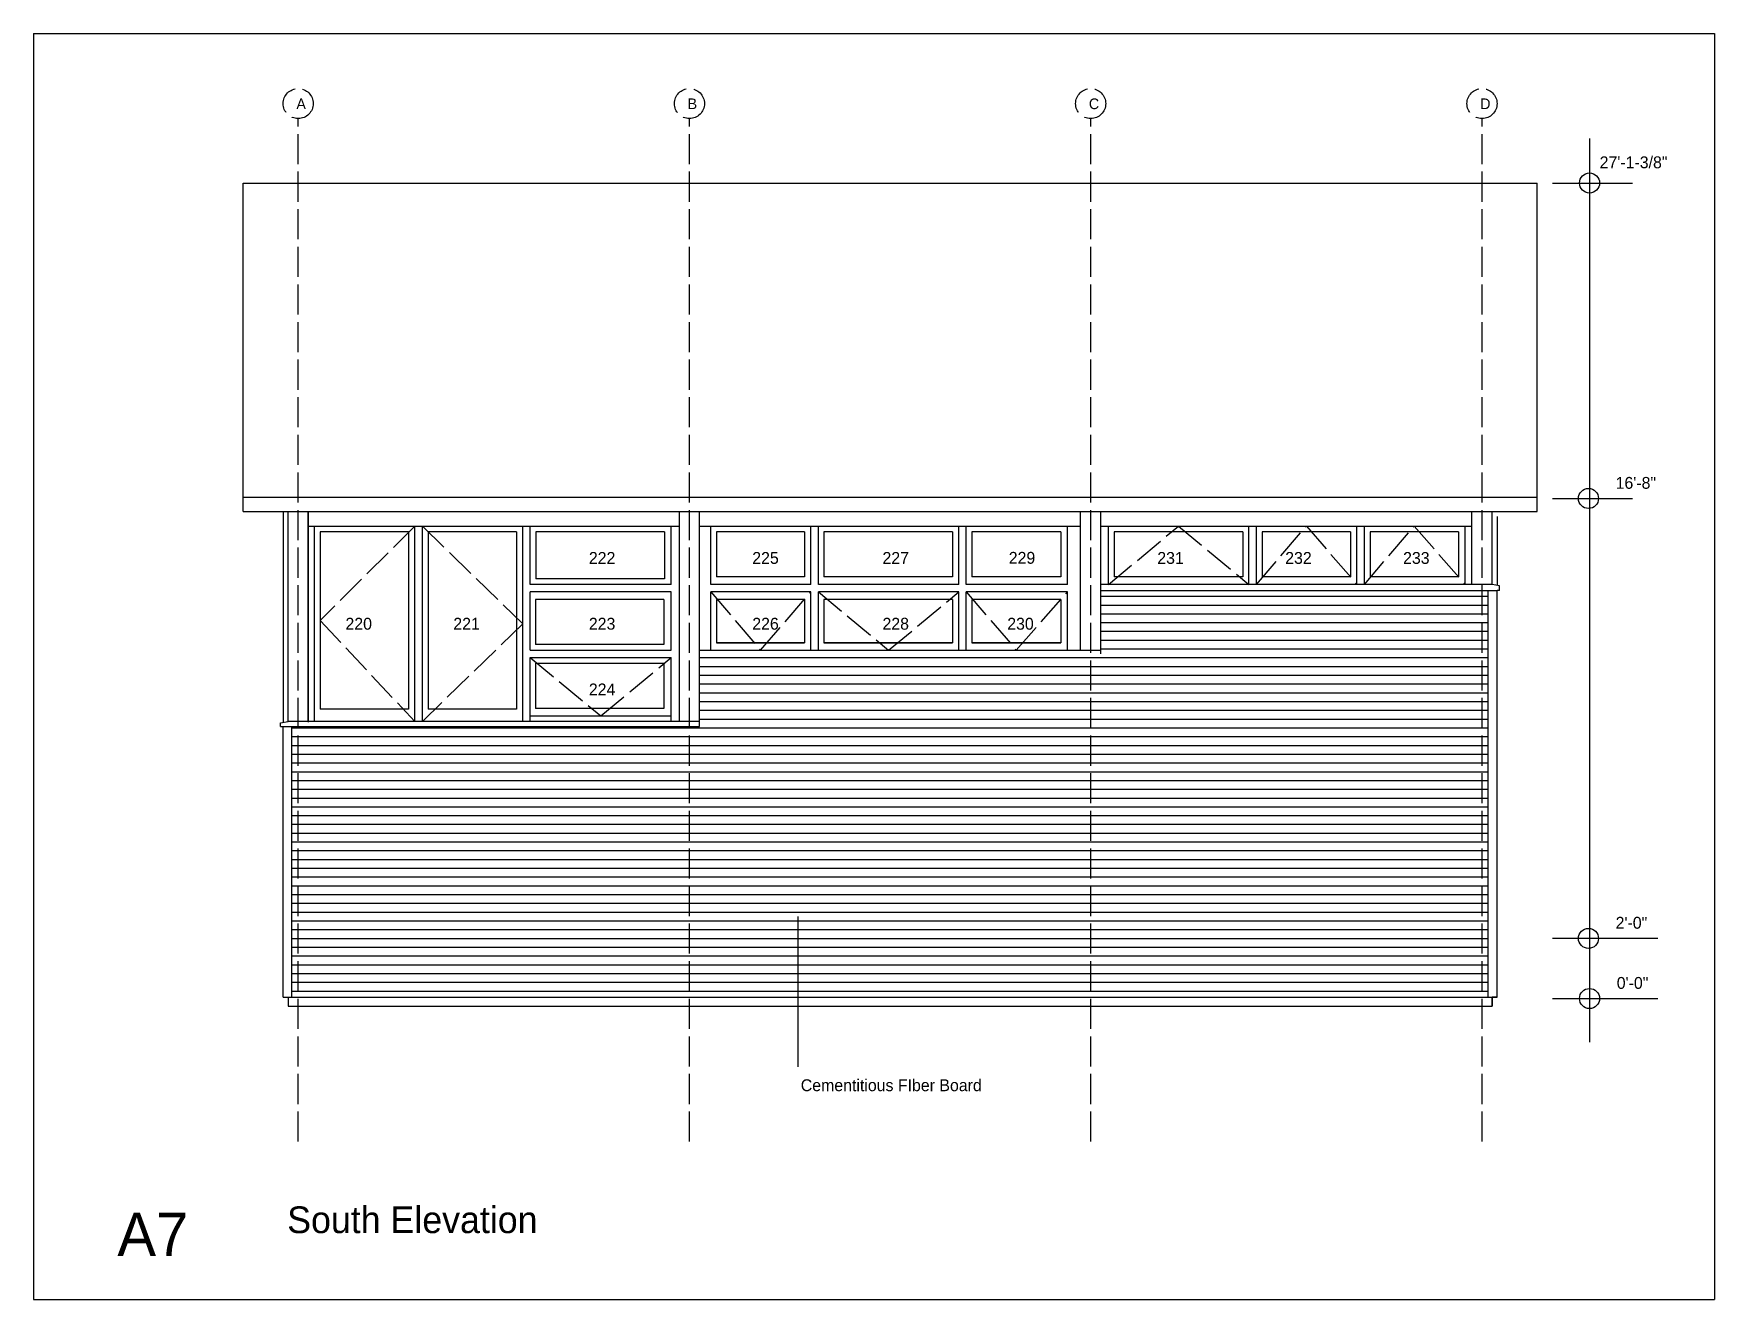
# Model space of a CAD drawing. Header units: inches. Extents: x 1328 to 6141, y 1498 to 3235.
# Drawn here: x 4638 to 5308, y 2730 to 3235 of the extents above; entities that cross this region are included whole.
import ezdxf

# ---------------------------------------------------------------- set-up
doc = ezdxf.new("R2010")
doc.units = ezdxf.units.IN
doc.header["$MEASUREMENT"] = 0
doc.linetypes.add('ACAD_ISO02W100', pattern=[15, 12, -3])
for name, color, linetype in [('const', 253, 'Continuous'), ('e1', 253, 'Continuous'), ('e2', 251, 'Continuous'), ('glassSwing', 172, 'ACAD_ISO02W100'), ('grid', 30, 'ACAD_ISO02W100'), ('walls', 7, 'Continuous')]:
    doc.layers.add(name, color=color, linetype=linetype)

msp = doc.modelspace()

# ---------------------------------------------------------------- texts
at = {"layer": 'const', "attachment_point": 1}
for s, insert, char_height, width in [('A', (4742.32, 3209.47), 4.26, 1625.1973), ('B', (4898.3, 3209.47), 4.26, 1625.1973), ('C', (5058.29, 3209.47), 4.26, 1625.1973), ('D', (5214.32, 3209.47), 4.26, 1625.1973), ('27\'-1-3/8"', (5261.94, 3186.36), 4.736, 1805.7748), ('16\'-8"', (5268.31, 3058.47), 4.736, 1805.7748), ('222', (4858.93, 3028.52), 4.736, 1805.7748), ('225', (4924.08, 3028.52), 4.736, 1805.7748), ('227', (4976, 3028.52), 4.736, 1805.7748), ('229', (5026.35, 3028.56), 4.736, 1805.7748), ('231', (5085.57, 3028.52), 4.736, 1805.7748), ('232', (5136.57, 3028.52), 4.736, 1805.7748), ('233', (5183.57, 3028.52), 4.736, 1805.7748), ('220', (4761.89, 3002.27), 4.736, 1805.7748), ('221', (4804.89, 3002.27), 4.736, 1805.7748), ('223', (4858.93, 3002.27), 4.736, 1805.7748), ('226', (4924.08, 3002.27), 4.736, 1805.7748), ('228', (4976, 3002.27), 4.736, 1805.7748), ('230', (5025.74, 3002.27), 4.736, 1805.7748), ('224', (4858.93, 2976.06), 4.736, 1805.7748), ('2\'-0"', (5268.31, 2882.97), 4.736, 1805.7748), ('0\'-0"', (5268.76, 2858.97), 4.736, 1805.7748), ('Cementitious FIber Board', (4943.43, 2818.15), 4.7359, 1805.7748), ('South Elevation', (4738.66, 2767.44), 10.6557, 4062.9933), ('A7', (4670.96, 2764.98), 17.262, 6582.0491)]:
    msp.add_mtext(s, dxfattribs=dict(at, insert=insert, char_height=char_height, width=width))

# ---------------------------------------------------------------- linework, layer by layer
for p, q in [((4637.56, 3235.35), (5307.69, 3235.35)), ((4637.56, 3235.35), (4637.56, 2730.34)), ((5307.69, 3235.35), (5307.69, 2730.34)), ((4739.04, 2850.88), (4739.04, 2847.38)), ((5219.04, 2847.38), (5219.04, 2850.88)), ((4637.56, 2730.34), (5307.69, 2730.34))]:
    msp.add_line(p, q)
at = {"layer": 'e1'}
for p, q in [((4721.04, 3050.38), (5237.04, 3050.38)), ((4721.04, 3044.69), (5237.04, 3044.69)), ((4747.04, 2960.88), (4747.04, 3044.69)), ((4895.03, 2960.88), (4895.03, 3044.69)), ((4903.03, 2958.88), (4903.03, 3044.69)), ((5055.01, 2989.34), (5055.01, 3044.69)), ((5063.01, 2987.88), (5063.01, 3044.69)), ((5211.04, 3015.59), (5211.04, 3044.69)), ((5219.04, 3015.59), (5063.01, 3015.59)), ((5063.01, 3013.18), (5221.04, 3013.18)), ((4903.03, 2989.34), (5063.01, 2989.34)), ((4903.03, 2986.38), (5063.01, 2986.38)), ((4736.04, 2958.88), (4737.04, 2958.88)), ((4737.04, 2958.88), (4903.03, 2958.88)), ((4903.03, 2960.88), (4739.04, 2960.88))]:
    msp.add_line(p, q, dxfattribs=at)
at = {"layer": 'e2'}
for p, q in [((5257.91, 3193.52), (5257.91, 2832.95)), ((5243.15, 3175.74), (5274.98, 3175.74)), ((5243.15, 3049.9), (5274.98, 3049.9)), ((4737.04, 3044.69), (4737.04, 2960.55)), ((4747.04, 3044.69), (4747.04, 2960.69)), ((5221.04, 3042.65), (5221.04, 3015.26)), ((4747.04, 3038.84), (4895.03, 3038.84)), ((4749.57, 2960.88), (4749.57, 3038.84)), ((4787.07, 3036.59), (4751.82, 3036.59)), ((4751.82, 3036.59), (4751.82, 2965.79)), ((4787.07, 3036.59), (4787.07, 2965.79)), ((4789.57, 2960.88), (4789.57, 3038.84)), ((4792.57, 2960.88), (4792.57, 3038.84)), ((4794.82, 3036.59), (4794.82, 2965.79)), ((4830.07, 3036.59), (4794.82, 3036.59)), ((4830.07, 3036.59), (4830.07, 2965.79)), ((4832.57, 2960.88), (4832.57, 3038.84)), ((4835.57, 3015.59), (4835.57, 3038.84)), ((4889.07, 3036.59), (4837.82, 3036.59)), ((4837.82, 3036.59), (4837.82, 3017.84)), ((4889.07, 3036.59), (4889.07, 3017.84)), ((4891.78, 3015.59), (4891.78, 3038.84)), ((4903.03, 3038.84), (5055.01, 3038.84)), ((4907.56, 3015.59), (4907.56, 3038.84)), ((4944.93, 3036.59), (4909.81, 3036.59)), ((4909.81, 3036.59), (4909.81, 3018.59)), ((4944.93, 3036.59), (4944.93, 3018.59)), ((4947.43, 3015.59), (4947.43, 3038.84)), ((4950.43, 3015.59), (4950.43, 3038.84)), ((5003.93, 3036.59), (4952.68, 3036.59)), ((4952.68, 3036.59), (4952.68, 3018.59)), ((5003.93, 3036.59), (5003.93, 3018.59)), ((5006.43, 3015.59), (5006.43, 3038.84)), ((5009.43, 3015.59), (5009.43, 3038.84)), ((5047.06, 3036.59), (5011.68, 3036.59)), ((5011.68, 3036.59), (5011.68, 3018.59)), ((5047.06, 3036.59), (5047.06, 3018.59)), ((5049.77, 3015.59), (5049.77, 3038.84)), ((5063.01, 3038.84), (5211.04, 3038.84)), ((5066.13, 3015.59), (5066.13, 3038.84)), ((5119.63, 3036.59), (5068.38, 3036.59)), ((5068.38, 3036.59), (5068.38, 3018.59)), ((5119.63, 3036.59), (5119.63, 3018.59)), ((5122.13, 3015.59), (5122.13, 3038.84)), ((5125.13, 3015.59), (5125.13, 3038.84)), ((5162.63, 3036.59), (5127.38, 3036.59)), ((5127.38, 3036.59), (5127.38, 3018.59)), ((5162.63, 3036.59), (5162.63, 3018.59)), ((5165.13, 3015.59), (5165.13, 3038.84)), ((5168.13, 3015.59), (5168.13, 3038.84)), ((5205.63, 3036.59), (5170.38, 3036.59)), ((5170.38, 3036.59), (5170.38, 3018.59)), ((5205.63, 3036.59), (5205.63, 3018.59)), ((5208.34, 3015.59), (5208.34, 3038.84)), ((4891.78, 3015.59), (4835.57, 3015.59)), ((4889.07, 3017.84), (4837.82, 3017.84)), ((4947.43, 3015.59), (4907.56, 3015.59)), ((4944.93, 3018.59), (4909.81, 3018.59)), ((5006.43, 3015.59), (4950.43, 3015.59)), ((5003.93, 3018.59), (4952.68, 3018.59)), ((5049.77, 3015.59), (5009.43, 3015.59)), ((5047.06, 3018.59), (5011.68, 3018.59)), ((5119.63, 3018.59), (5068.38, 3018.59)), ((5162.63, 3018.59), (5127.38, 3018.59)), ((5205.63, 3018.59), (5170.38, 3018.59)), ((4891.78, 3012.59), (4835.57, 3012.59)), ((4835.57, 2989.34), (4835.57, 3012.59)), ((4888.86, 3009.59), (4837.61, 3009.59)), ((4837.61, 3009.59), (4837.61, 2991.59)), ((4888.86, 3009.59), (4888.86, 2991.59)), ((4891.78, 2989.34), (4891.78, 3012.59)), ((4947.43, 3012.59), (4907.56, 3012.59)), ((4907.56, 2989.34), (4907.56, 3012.59)), ((4944.93, 3009.59), (4909.81, 3009.59)), ((4909.81, 3009.59), (4909.81, 2992.34)), ((4944.93, 3009.59), (4944.93, 2992.34)), ((4947.43, 2989.34), (4947.43, 3012.59)), ((5006.43, 3012.59), (4950.43, 3012.59)), ((4950.43, 2989.34), (4950.43, 3012.59)), ((5003.93, 3009.59), (4952.68, 3009.59)), ((4952.68, 3009.59), (4952.68, 2992.34)), ((5003.93, 3009.59), (5003.93, 2992.34)), ((5006.43, 2989.34), (5006.43, 3012.59)), ((5049.77, 3012.59), (5009.43, 3012.59)), ((5009.43, 2989.34), (5009.43, 3012.59)), ((5047.06, 3009.59), (5011.68, 3009.59)), ((5011.68, 3009.59), (5011.68, 2992.34)), ((5047.06, 3009.59), (5047.06, 2992.34)), ((5049.77, 2989.34), (5049.77, 3012.59)), ((5063.01, 3010.88), (5217.54, 3010.88)), ((5217.54, 2850.88), (5217.54, 3013.18)), ((5063.01, 3007.38), (5217.54, 3007.38)), ((5063.01, 3003.88), (5217.54, 3003.88)), ((5063.01, 3000.38), (5217.54, 3000.38)), ((5063.01, 2996.88), (5217.54, 2996.88)), ((4835.57, 2989.34), (4891.78, 2989.34)), ((4888.86, 2991.59), (4837.61, 2991.59)), ((4909.81, 2992.34), (4944.93, 2992.34)), ((4944.93, 2992.34), (4909.81, 2992.34)), ((4952.68, 2992.34), (5003.93, 2992.34)), ((5003.93, 2992.34), (4952.68, 2992.34)), ((5011.68, 2992.34), (5047.06, 2992.34)), ((5047.06, 2992.34), (5011.68, 2992.34)), ((5063.01, 2993.38), (5217.54, 2993.38)), ((5063.01, 2989.88), (5217.54, 2989.88)), ((4835.57, 2986.38), (4891.78, 2986.38)), ((4835.57, 2960.88), (4835.57, 2986.38)), ((4837.61, 2984.13), (4888.86, 2984.13)), ((4837.61, 2984.13), (4837.61, 2966.13)), ((4888.86, 2984.13), (4888.86, 2966.13)), ((4891.78, 2960.88), (4891.78, 2986.38)), ((4903.03, 2986.38), (5217.54, 2986.38)), ((4903.03, 2982.88), (5217.54, 2982.88)), ((4903.03, 2979.38), (5217.54, 2979.38)), ((4903.03, 2975.88), (5217.54, 2975.88)), ((4903.03, 2972.38), (5217.54, 2972.38)), ((4903.03, 2968.88), (5217.54, 2968.88)), ((4787.07, 2965.79), (4751.82, 2965.79)), ((4830.07, 2965.79), (4794.82, 2965.79)), ((4835.57, 2963.13), (4891.78, 2963.13)), ((4888.86, 2966.13), (4837.61, 2966.13)), ((4903.03, 2965.38), (5217.54, 2965.38)), ((4740.54, 2850.88), (4740.54, 2958.83)), ((4740.54, 2958.38), (5217.54, 2958.38)), ((4903.03, 2961.88), (5217.54, 2961.88)), ((4740.54, 2954.88), (5217.54, 2954.88)), ((4740.54, 2951.38), (5217.54, 2951.38)), ((4740.54, 2947.88), (5217.54, 2947.88)), ((4740.54, 2944.38), (5217.54, 2944.38)), ((4740.54, 2940.88), (5217.54, 2940.88)), ((4740.54, 2937.38), (5217.54, 2937.38)), ((4740.54, 2933.88), (5217.54, 2933.88)), ((4740.54, 2930.38), (5217.54, 2930.38)), ((4740.54, 2926.88), (5217.54, 2926.88)), ((4740.54, 2923.38), (5217.54, 2923.38)), ((4740.54, 2919.88), (5217.54, 2919.88)), ((4740.54, 2916.38), (5217.54, 2916.38)), ((4740.54, 2912.88), (5217.54, 2912.88)), ((4740.54, 2909.38), (5217.54, 2909.38)), ((4740.54, 2905.88), (5217.54, 2905.88)), ((4740.54, 2902.38), (5217.54, 2902.38)), ((4740.54, 2898.88), (5217.54, 2898.88)), ((4740.54, 2895.38), (5217.54, 2895.38)), ((4740.54, 2891.88), (5217.54, 2891.88)), ((4740.54, 2888.38), (5217.54, 2888.38)), ((4740.54, 2884.88), (5217.54, 2884.88)), ((4740.54, 2881.38), (5217.54, 2881.38)), ((4740.54, 2877.88), (5217.54, 2877.88)), ((4740.54, 2874.38), (5217.54, 2874.38)), ((4740.54, 2870.88), (5217.54, 2870.88)), ((5243.17, 2874.4), (5285.13, 2874.4)), ((4740.54, 2867.38), (5217.54, 2867.38)), ((4740.54, 2863.88), (5217.54, 2863.88)), ((4740.54, 2860.38), (5217.54, 2860.38)), ((4740.54, 2856.88), (5217.54, 2856.88)), ((4739.04, 2850.88), (5221.04, 2850.88)), ((4739.04, 2850.88), (4739.04, 2847.38)), ((4740.54, 2853.38), (5217.54, 2853.38)), ((5219.04, 2850.88), (5219.04, 2847.38)), ((5243.17, 2850.38), (5285.13, 2850.38))]:
    msp.add_line(p, q, dxfattribs=at)
for centre in [(5257.91, 3175.74), (5257.47, 3049.88), (5257.47, 2874.38), (5257.91, 2850.38)]:
    msp.add_circle(centre, 4, dxfattribs=at)
at = {"layer": 'glassSwing'}
for p, q in [((4789.57, 3038.84), (4751.82, 3001.19)), ((4792.57, 3038.84), (4832.57, 2999.86)), ((5066.13, 3015.59), (5094, 3038.84)), ((5094, 3038.84), (5122.13, 3015.59)), ((5125.13, 3015.59), (5145, 3038.84)), ((5145, 3038.84), (5165.13, 3015.59)), ((5168.13, 3015.59), (5188, 3038.84)), ((5188, 3038.84), (5208.34, 3015.59)), ((4907.56, 3012.59), (4927.37, 2989.34)), ((4927.37, 2989.34), (4947.43, 3012.59)), ((4950.43, 3012.59), (4978.43, 2989.34)), ((4978.43, 2989.34), (5006.43, 3012.59)), ((5009.43, 3012.59), (5029.37, 2989.34)), ((5029.37, 2989.34), (5049.77, 3012.59)), ((4751.82, 3001.19), (4789.57, 2960.88)), ((4832.57, 2999.86), (4792.57, 2960.88)), ((4835.57, 2986.38), (4863.68, 2963.13)), ((4863.68, 2963.13), (4891.78, 2986.38))]:
    msp.add_line(p, q, dxfattribs=at)
at = {"layer": 'grid'}
for p, q in [((4743.04, 2793.28), (4743.04, 3201.43)), ((4899.03, 2793.28), (4899.03, 3201.43)), ((5059.01, 2793.28), (5059.01, 3201.43)), ((5215.04, 2793.28), (5215.04, 3201.43))]:
    msp.add_line(p, q, dxfattribs=at)
for centre in [(4743.04, 3207.43), (4899.03, 3207.43), (5059.01, 3207.43), (5215.04, 3207.43)]:
    msp.add_circle(centre, 6, dxfattribs=at)
at = {"layer": 'walls'}
for p, q in [((4721.04, 3175.74), (5237.04, 3175.74)), ((4721.04, 3044.69), (4721.04, 3175.74)), ((5237.04, 3044.69), (5237.04, 3175.74)), ((4739.04, 2960.88), (4739.04, 3044.69)), ((5219.04, 3015.59), (5219.04, 3044.69)), ((5222.04, 3015.09), (5219.04, 3015.59)), ((5221.04, 2850.88), (5221.04, 3013.18)), ((5222.04, 3013.18), (5221.04, 3013.18)), ((5222.04, 3013.18), (5222.04, 3015.09)), ((4736.04, 2960.38), (4739.04, 2960.88)), ((4736.04, 2958.88), (4736.04, 2960.38)), ((4737.04, 2850.88), (4737.04, 2958.88)), ((4942.34, 2823.17), (4942.34, 2883.17)), ((4737.04, 2850.88), (4739.04, 2850.88)), ((5221.04, 2850.88), (5219.04, 2850.88)), ((4739.04, 2847.38), (5219.04, 2847.38))]:
    msp.add_line(p, q, dxfattribs=at)

msp.set_redraw_order([(e.dxf.handle, doc.entitydb.next_handle()) for e in msp.query("TEXT MTEXT ATTDEF DIMENSION ARC_DIMENSION")])  # texts and dimensions are drawn at this point

doc.saveas('drawing.dxf')
